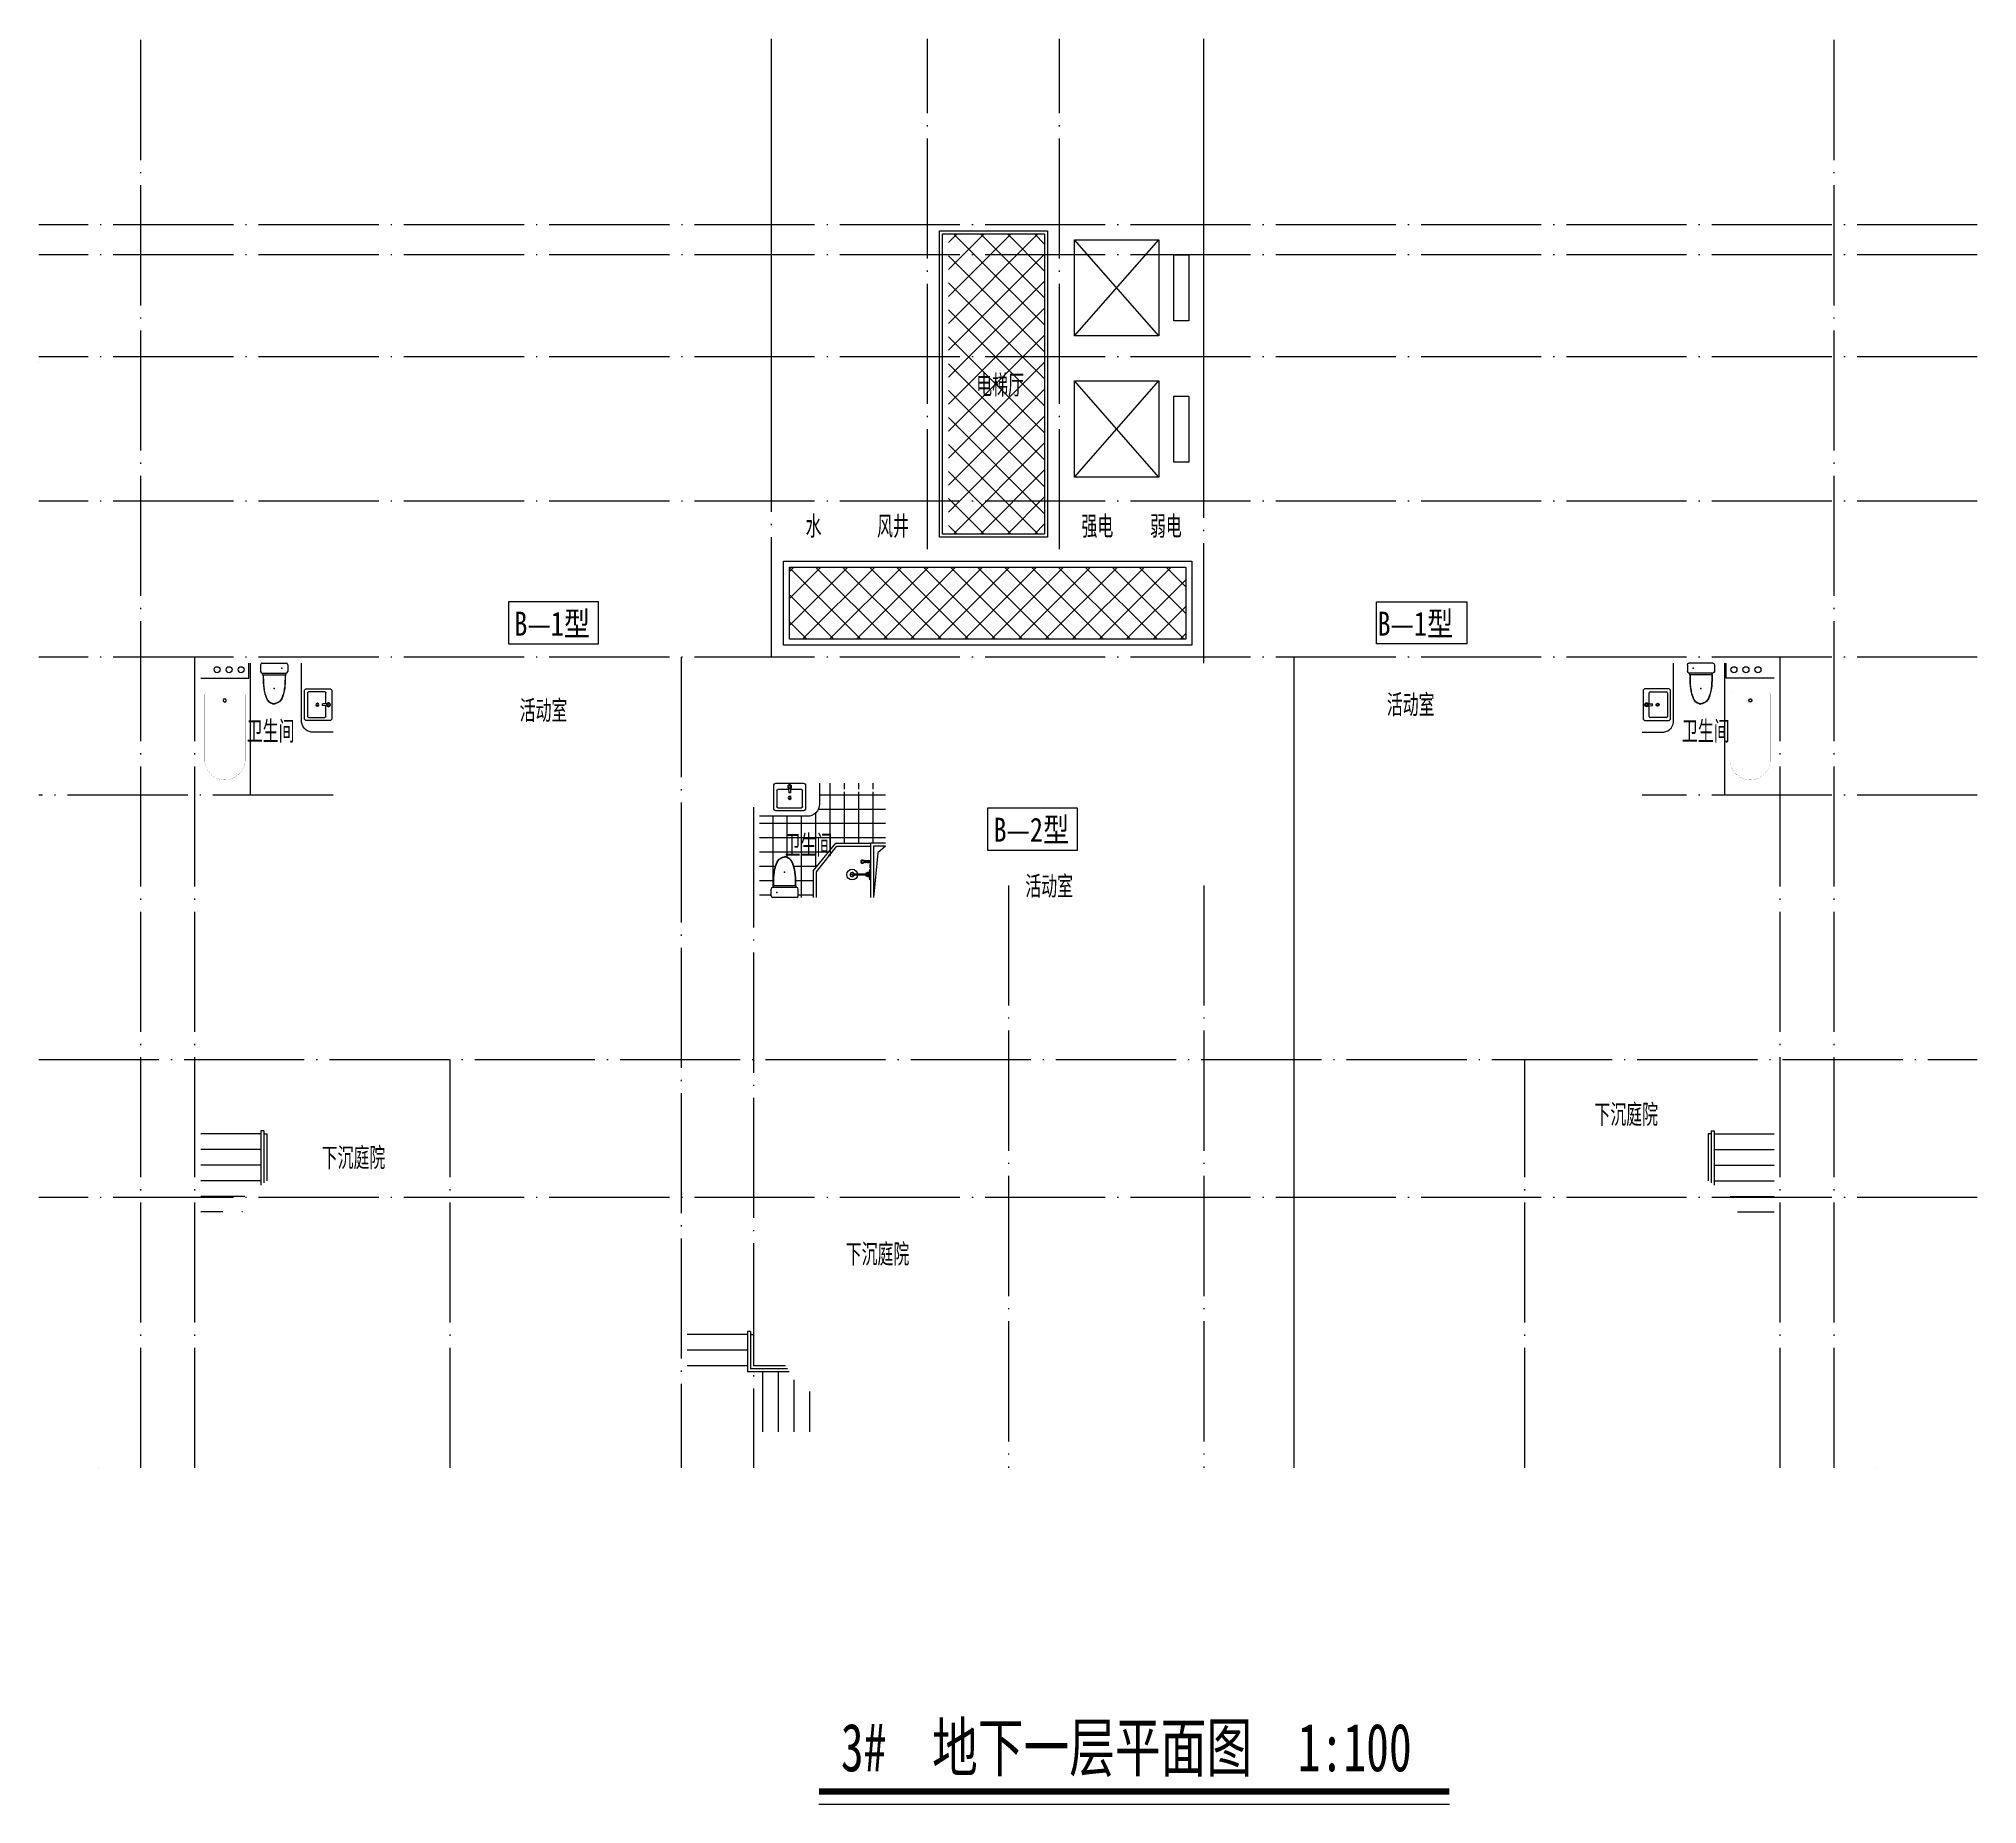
# Model space of a CAD drawing. Extents: x 921942 to 1159542, y -958603 to -790785.
# Drawn here: x 1052310 to 1084591, y -871527 to -842123 of the extents above; entities that cross this region are included whole.
import ezdxf
from ezdxf.enums import TextEntityAlignment as Align

# ---------------------------------------------------------------- set-up
doc = ezdxf.new("R2010")
doc.units = 0
doc.header["$LTSCALE"] = 1000
doc.header["$MEASUREMENT"] = 0
doc.linetypes.add('DOTE', pattern=[2.42, 2, -0.2, 0.02, -0.2])
doc.layers.get('0').update_dxf_attribs({"linetype": 'CONTINUOUS'})
for name, color, linetype in [('BALCONY', 6, 'CONTINUOUS'), ('DIM_SYMB', 3, 'CONTINUOUS'), ('DOTE', 1, 'DOTE'), ('FACE', 2, 'CONTINUOUS'), ('PUB_TEXT', 7, 'CONTINUOUS'), ('STAIR', 2, 'CONTINUOUS'), ('TT', 7, 'CONTINUOUS'), ('厨卫', 8, 'CONTINUOUS'), ('图框', 255, 'CONTINUOUS'), ('家具', 8, 'CONTINUOUS'), ('平面填充', 250, 'CONTINUOUS'), ('造型墙', 55, 'CONTINUOUS')]:
    doc.layers.add(name, color=color, linetype=linetype)
doc.styles.add('SHEET1', font='romanc.shx', dxfattribs={"width": 0.65, "bigfont": 'tssdchn.shx'})
doc.styles.get("Standard").update_dxf_attribs({"font": 'GBENOR', "bigfont": 'GBCBIG'})
doc.styles.add('TKZ1', font='SIMHEI.TTF', dxfattribs={"width": 0.7})
doc.styles.add('图签栏', font='SimSun.ttf')
doc.styles.add('长仿宋', font='SimSun.ttf', dxfattribs={"width": 0.7, "height": 5})
doc.styles.add('黑体', font='SIMHEI.TTF', dxfattribs={"width": 0.8})

msp = doc.modelspace()

# ---------------------------------------------------------------- texts
at = {"layer": 'PUB_TEXT'}
for s, height, style, width, p in [('B—1型', 400, '黑体', 0.8, (1060229, -852065)), ('B—1型', 400, '黑体', 0.8, (1074604, -852065)), ('B—2型', 400, '黑体', 0.8, (1068209, -855496)), ('3#  地下一层平面图  1:100', 797.47, '长仿宋', 0.7, (1065667, -870978))]:
    msp.add_text(s, height=height, dxfattribs=dict(at, style=style, width=width)).set_placement(p)
at = {"layer": 'TT', "color": 0, "linetype": 'Continuous'}
for s, height, p in [('电梯厅', 367.5, (1067922, -848082)), ('水', 368, (1065081, -850434)), ('风井', 367.5, (1066270, -850434)), ('强电', 367.5, (1069675, -850434)), ('弱电', 367.5, (1070815, -850434)), ('活动室', 367.5, (1060319, -853504)), ('活动室', 367.5, (1074760, -853407)), ('卫生间', 367.5, (1055774, -853848)), ('卫生间', 367.5, (1079675, -853848)), ('卫生间', 367.5, (1064732, -855743)), ('活动室', 367.5, (1068740, -856430)), ('下沉庭院', 367.5, (1078217, -860232)), ('下沉庭院', 367.5, (1057022, -860951)), ('下沉庭院', 367.5, (1065748, -862557))]:
    msp.add_text(s, height=height, dxfattribs=at).set_placement(p)

# ---------------------------------------------------------------- blocks, each defined once
blk = doc.blocks.new('asfdgfhgfh')
at = {"layer": '厨卫', "lineweight": -3}
for p, q in [((-222, -50), (-222, -125)), ((-222, -72), (-192, -72)), ((-192, -50), (-192, -125)), ((-12, -37), (-12, -27)), ((4, -42), (4, -315)), ((14, -315), (14, -42)), ((31, -37), (31, -27))]:
    blk.add_line(p, q, dxfattribs=at)
at = {"layer": '厨卫', "color": 8}
for p, q in [((-6, -37), (-6, -27)), ((24, -34), (24, -27))]:
    blk.add_line(p, q, dxfattribs=at)
at = {"layer": '厨卫', "lineweight": -3}
for points in [[(-195, -40), (-195, -12), (-219, -12), (-219, -40)], [(-1, -27), (-46, -27), (-76, -22), (-76, -12)], [(-76, -12), (94, -12), (94, -22), (64, -27), (19, -27)], [(-19, -61), (-29, -61), (-29, -57), (-19, -57)], [(4, -82), (-19, -82), (-19, -37), (-6, -37)], [(24, -37), (37, -37), (37, -82), (14, -82)], [(37, -57), (47, -57), (47, -61), (37, -61)]]:
    blk.add_lwpolyline(points, dxfattribs=at)
for points in [[(-162, -12), (-162, -22), (-106, -22), (-106, -12)], [(40, -12), (40, -22), (-22, -22), (-22, -12)]]:
    blk.add_lwpolyline(points, close=True, dxfattribs=at)
at = {"layer": '厨卫', "color": 8}
for points in [[(4, -62), (-6, -62), (-6, -34), (-1, -34)], [(19, -34), (24, -34), (24, -62), (14, -62)]]:
    blk.add_lwpolyline(points, dxfattribs=at)
blk.add_lwpolyline([(19, -22), (19, -42), (-1, -42), (-1, -22)], close=True, dxfattribs=at)
for centre, radius in [((-207, -50), 15), ((-207, -99), 15), ((9, -315), 5)]:
    blk.add_circle(centre, radius, dxfattribs=at)
at = {"layer": '厨卫', "lineweight": -3}
blk.add_circle((9, -315), 89.5, dxfattribs=at)
for centre, start, end in [((-239, -119), 286.4181, 340.3267), ((-175, -119), 199.6733, 253.5819)]:
    blk.add_arc(centre, 17.7, start, end, dxfattribs=at)
at = {"layer": '厨卫', "color": 8}
for centre, radius, start, end in [((-207, -50), 17, 133.3359, 208.0725), ((-207, -99), 17, 151.9275, 28.0725), ((-207, -50), 17, 331.9275, 46.6641), ((9, -315), 35, 98.2132, 81.7868), ((9, -315), 9, 123.749, 56.251)]:
    blk.add_arc(centre, radius, start, end, dxfattribs=at)
at = {"layer": '厨卫', "lineweight": -3, "extrusion": (0, 0, -1)}
for centre, major_axis, ratio, start_param, end_param in [((-207, -147), (33.6, 0), 0.612909, -0.37962, 3.521213), ((-207, -138), (31.4, 0), 0.47884, -1.072899, 4.214492)]:
    blk.add_ellipse(centre, major_axis=major_axis, ratio=ratio, start_param=start_param, end_param=end_param, dxfattribs=at)
blk = doc.blocks.new('asfdgfh')
at = {"layer": '厨卫', "ltscale": 100}
for p, q in [((-266, -207, 0), (-266, -92, 0)), ((159, -67, 0), (-241, -67, 0)), ((159, -232, 0), (-241, -232, 0)), ((145, -40, 0), (-228, -40, 0)), ((184, -207, 0), (184, -92, 0))]:
    blk.add_line(p, q, dxfattribs=at)
for centre, radius, start, end in [((-241, -92, 0), 25, 90, 180), ((-241, -207, 0), 25, 180, 270), ((-261, -39, 0), 33.7, 303.6157, 10.847), ((178, -39, 0), 33.9, 169.3113, 235.1347), ((159, -92, 0), 25, 0, 90), ((159, -207, 0), 25, 270, 0)]:
    blk.add_arc(centre, radius, start, end, dxfattribs=at)
for points, knots in [([(-227, -33, 0), (-227, 85, 0), (-226, 243, 0), (-137, 424, 0), (-69, 441, 0), (-41, 448, 0)], [0, 0, 0, 0, 355.24272, 473.249847, 556.576042, 556.576042, 556.576042, 556.576042]), ([(-222, -41, 0), (-222, -2, 0), (-222, 29, 0), (-220, 90, 0), (-219, 121, 0), (-213, 182, 0), (-208, 213, 0), (-198, 258, 0), (-194, 273, 0), (-187, 296, 0), (-184, 303, 0), (-180, 315, 0), (-179, 319, 0), (-176, 326, 0), (-174, 330, 0), (-170, 341, 0), (-167, 348, 0), (-160, 363, 0), (-156, 369, 0), (-148, 382, 0), (-143, 389, 0), (-134, 400, 0), (-129, 405, 0), (-121, 412, 0), (-118, 414, 0), (-112, 418, 0), (-109, 420, 0), (-102, 423, 0), (-99, 425, 0), (-92, 428, 0), (-89, 429, 0), (-78, 433, 0), (-71, 435, 0), (-56, 440, 0), (-48, 441, 0), (-40, 443, 0)], [0, 0, 0, 0, 92.762674, 92.762674, 185.525347, 185.525347, 278.288021, 278.288021, 324.669358, 324.669358, 347.860026, 347.860026, 359.45536, 359.45536, 371.050694, 371.050694, 394.241363, 394.241363, 417.432031, 417.432031, 440.6227, 440.6227, 463.813368, 463.813368, 475.408702, 475.408702, 487.004036, 487.004036, 498.599371, 498.599371, 510.194705, 510.194705, 533.385373, 533.385373, 556.576042, 556.576042, 556.576042, 556.576042]), ([(140, -40, 0), (140, -2, 0), (139, 29, 0), (138, 90, 0), (136, 121, 0), (130, 182, 0), (125, 213, 0), (115, 258, 0), (111, 273, 0), (104, 296, 0), (101, 303, 0), (97, 315, 0), (96, 319, 0), (93, 326, 0), (92, 330, 0), (87, 341, 0), (84, 348, 0), (77, 363, 0), (73, 369, 0), (65, 382, 0), (61, 389, 0), (51, 400, 0), (46, 405, 0), (38, 412, 0), (35, 414, 0), (29, 418, 0), (26, 420, 0), (20, 423, 0), (16, 425, 0), (10, 428, 0), (6, 429, 0), (-4, 433, 0), (-12, 435, 0), (-27, 440, 0), (-35, 441, 0), (-43, 443, 0)], [0, 0, 0, 0, 92.762674, 92.762674, 185.525347, 185.525347, 278.288021, 278.288021, 324.669358, 324.669358, 347.860026, 347.860026, 359.45536, 359.45536, 371.050694, 371.050694, 394.241363, 394.241363, 417.432031, 417.432031, 440.6227, 440.6227, 463.813368, 463.813368, 475.408702, 475.408702, 487.004036, 487.004036, 498.599371, 498.599371, 510.194705, 510.194705, 533.385373, 533.385373, 556.576042, 556.576042, 556.576042, 556.576042]), ([(145, -33, 0), (144, 85, 0), (143, 243, 0), (54, 424, 0), (-13, 441, 0), (-41, 448, 0)], [0, 0, 0, 0, 355.24272, 473.249847, 556.576042, 556.576042, 556.576042, 556.576042])]:
    blk.add_open_spline(points, degree=3, knots=knots, dxfattribs=at)
at = {"layer": '厨卫'}
for p in [(-42, 189, 0), (-171, -149, 0)]:
    blk.add_point(p, dxfattribs=at)
blk = doc.blocks.new('dfdsf')
at = {"layer": '家具'}
for p, q in [((-6119, -27345), (-6119, -27726)), ((-5626, -27307), (-6081, -27307)), ((-5588, -27726), (-5588, -27345)), ((-6081, -27765), (-5626, -27765))]:
    blk.add_line(p, q, dxfattribs=at)
at = {"layer": '家具', "color": 8}
for p, q in [((-6068, -27695), (-6068, -27428)), ((-6049, -27409), (-5869, -27409)), ((-5872, -27364), (-5886, -27364)), ((-5867, -27351), (-5876, -27341)), ((-5867, -27377), (-5876, -27387)), ((-5870, -27392), (-5866, -27466)), ((-5854, -27345), (-5854, -27332)), ((-5854, -27383), (-5854, -27396)), ((-5837, -27392), (-5841, -27466)), ((-5831, -27341), (-5840, -27350)), ((-5831, -27387), (-5840, -27377)), ((-5838, -27409), (-5658, -27409)), ((-5835, -27364), (-5821, -27364)), ((-5639, -27428), (-5639, -27695)), ((-5658, -27714), (-6049, -27714)), ((-5866, -27466), (-5841, -27466))]:
    blk.add_line(p, q, dxfattribs=at)
for centre, radius in [((-5854, -27364), 32.3), ((-5854, -27364), 18.8), ((-5855, -27549), 25.4), ((-5855, -27549), 16)]:
    blk.add_circle(centre, radius, dxfattribs=at)
at = {"layer": '家具'}
for centre, start, end in [((-6081, -27345), 90, 180), ((-5626, -27345), 0, 90), ((-6081, -27726), 180, 270), ((-5626, -27726), 270, 0)]:
    blk.add_arc(centre, 38.1, start, end, dxfattribs=at)
at = {"layer": '家具', "color": 8}
for centre, start, end in [((-6049, -27428), 90, 180), ((-5658, -27428), 0, 90), ((-6049, -27695), 180, 270), ((-5658, -27695), 270, 0)]:
    blk.add_arc(centre, 19.1, start, end, dxfattribs=at)
blk = doc.blocks.new('_E4')
at = {"const_width": 1.5}
for points in [[(-750, -750), (-750, 0)], [(-750, 0), (750, 0)], [(750, 0), (750, -750)], [(670, -86), (670, -660)], [(750, -750), (-750, -750)]]:
    blk.add_lwpolyline(points, dxfattribs=at)
for points in [[(-399, -56, 0.387266), (-690, -373, 0.387266)], [(670, -86, 0.423143), (640, -56), (-399, -56)], [(-399, -690, -0.387266), (-690, -373, -0.387266)], [(670, -660, -0.423143), (640, -690), (-399, -690)]]:
    blk.add_lwpolyline(points, format="xyb", dxfattribs=at)
for radius in [25, 23]:
    blk.add_circle((550, -375), radius)
at = {"width": 0.8, "flags": 9}
for tag in ['XSIZE', 'YSIZE']:
    blk.add_attdef(tag, (0, 0), '', height=0.5, dxfattribs=at)
blk = doc.blocks.new('A$C790473E3')
at = {"layer": 'FACE'}
blk.add_hatch(color=256, dxfattribs=at).paths.add_polyline_path([(12277, 22805, -0.4358242), (25158, 38243, 0.4034982), (8203, 25238, -0.6154452), (35207, 40694, 0.9131699), (6565, 13084, -0.1859392), (0, 27582, 2.2949898), (29364, 49669, -0.7433742), (29147, 8589, 0.2704113), (38508, 20344, -0.4456628), (20141, 12365, -0.3262317)])
h = blk.add_hatch(dxfattribs=at)
h.set_pattern_fill('ANSI31', color=256, scale=6118.035339, style=0)
h.set_pattern_definition([(45, (-835537.9, 198731.2), (-540.76303, 540.76303), [])])
h.paths.add_polyline_path([(34441, 22970, 1.0074548), (12277, 22805, 0.9926004)])
h.paths.add_polyline_path([(18828, 25457, -1), (32328, 25457, -1)], flags=16)
blk.add_circle((23359, 22970), 11082, dxfattribs=at)
at = {"layer": 'FACE', "color": 2}
blk.add_circle((25578, 25457), 6750, dxfattribs=at)
for centre, radius, start, end in [((24948, 24977), 25084, 174.038692, 79.861542), ((23075, 29161), 21450, 286.445455, 72.950093), ((22142, 25587), 19974, 49.145957, 218.751509), ((25605, 26152), 17427, 56.564441, 183.004516), ((23426, 22946), 15395, 83.539592, 171.435544), ((25891, 24539), 13724, 93.061268, 187.256224), ((22101, 28855), 22137, 183.29715, 225.430105), ((23359, 22970), 11082, 253.122954, 180.85108), ((25737, 24611), 13464, 245.440082, 341.523102), ((23754, 22488), 14908, 291.206809, 351.732962)]:
    blk.add_arc(centre, radius, start, end, dxfattribs=at)
blk = doc.blocks.new('图框2')
at = {"layer": '图框', "color": 0}
for p, q in [((84100, 59400), (0, 59400)), ((0, 0), (0, 59400)), ((84100, 0), (84100, 59400)), ((7538, 58900), (7538, 58400)), ((12575, 58900), (12575, 58400)), ((17612, 58900), (17612, 58400)), ((22650, 58900), (22650, 58400)), ((27688, 58900), (27688, 58400)), ((32725, 58900), (32725, 58400)), ((37762, 58900), (37762, 58400)), ((47838, 58900), (47838, 58400)), ((52875, 58900), (52875, 58400)), ((57912, 58900), (57912, 58400)), ((62950, 58900), (62950, 58400)), ((67988, 58900), (67988, 58400)), ((73025, 58900), (73025, 58400)), ((78062, 58900), (78062, 58400)), ((42800, 58400), (42800, 57900)), ((75100, 57067), (83100, 57067)), ((2000, 52660), (2500, 52660)), ((75100, 52660), (83100, 52660)), ((83600, 52660), (83100, 52660)), ((75100, 51327), (83100, 51327)), ((76167, 51327), (76167, 44927)), ((81233, 51327), (81233, 44927)), ((75100, 50260), (83100, 50260)), ((75100, 49193), (83100, 49193)), ((75100, 48127), (83100, 48127)), ((2000, 46920), (2500, 46920)), ((75100, 47060), (83100, 47060)), ((83600, 46920), (83100, 46920)), ((75100, 45993), (83100, 45993)), ((75100, 44927), (83100, 44927)), ((75100, 43593), (83100, 43593)), ((75100, 43593), (83100, 43593)), ((2000, 41180), (2500, 41180)), ((83600, 41180), (83100, 41180)), ((2000, 35440), (2500, 35440)), ((83600, 35440), (83100, 35440)), ((2500, 29700), (3000, 29700)), ((2000, 23960), (2500, 23960)), ((83600, 23960), (83100, 23960)), ((83600, 18220), (83100, 18220)), ((900, 17400), (2500, 17400)), ((900, 17400), (2500, 17400)), ((1700, 1800), (1700, 17400)), ((75100, 17000), (83100, 17000)), ((75100, 15667), (83100, 15667)), ((75100, 14333), (83100, 14333)), ((900, 13700), (2500, 13700)), ((75100, 13000), (83100, 13000)), ((83600, 12480), (83100, 12480)), ((900, 12200), (2500, 12200)), ((75100, 11667), (83100, 11667)), ((75100, 9000), (83100, 9000)), ((900, 8500), (2500, 8500)), ((75100, 7667), (83100, 7667)), ((900, 7000), (2500, 7000)), ((83600, 6740), (83100, 6740)), ((75100, 6333), (83100, 6333)), ((75100, 5000), (83100, 5000)), ((79100, 5000), (79100, 1000)), ((75100, 3667), (83100, 3667)), ((900, 3300), (2500, 3300)), ((75100, 2333), (83100, 2333)), ((900, 1800), (2500, 1800)), ((42800, 1000), (42800, 1500)), ((7538, 500), (7538, 1000)), ((12575, 500), (12575, 1000)), ((17612, 500), (17612, 1000)), ((22650, 500), (22650, 1000)), ((27688, 500), (27688, 1000)), ((32725, 500), (32725, 1000)), ((37800, 500), (37800, 1000)), ((38800, 500), (38800, 1000)), ((39800, 500), (39800, 1000)), ((40800, 500), (40800, 1000)), ((41800, 500), (41800, 1000)), ((43800, 500), (43800, 1000)), ((44800, 500), (44800, 1000)), ((45800, 500), (45800, 1000)), ((46800, 500), (46800, 1000)), ((47800, 500), (47800, 1000)), ((52875, 500), (52875, 1000)), ((57912, 500), (57912, 1000)), ((62950, 500), (62950, 1000)), ((67988, 500), (67988, 1000)), ((73025, 500), (73025, 1000)), ((78062, 500), (78062, 1000)), ((37800, 500), (47800, 500)), ((0, 0), (84100, 0))]:
    blk.add_line(p, q, dxfattribs=at)
for points, const_width in [([(42800, 58650), (42800, 58900)], 30), ([(75100, 58400), (75100, 1000)], 120), ([(75100, 52660), (83100, 52660)], 120), ([(75100, 44927), (83100, 44927)], 66.7), ([(2250, 29700), (2000, 29700)], 30), ([(83350, 29700), (83600, 29700)], 30), ([(75100, 26333), (83100, 26333)], 66.7), ([(75100, 26333), (83100, 26333)], 60), ([(75100, 18333), (83100, 18333)], 80), ([(75100, 18333), (83100, 18333)], 66.7), ([(2500, 1000), (900, 1000), (900, 17400), (2500, 17400)], 60), ([(75100, 10333), (83100, 10333)], 80), ([(42800, 750), (42800, 500)], 30)]:
    blk.add_lwpolyline(points, dxfattribs=dict(at, const_width=const_width))
at = {"layer": '图框', "color": 0, "const_width": 120}
blk.add_lwpolyline([(83100, 58400), (2500, 58400), (2500, 1000), (83100, 1000)], close=True, dxfattribs=at)
at = {"layer": '图框', "color": 0}
for points in [[(42550, 58650), (43050, 58650), (42800, 58400)], [(2250, 29450), (2250, 29950), (2500, 29700)], [(83350, 29450), (83350, 29950), (83100, 29700)], [(42550, 750), (43050, 750), (42800, 1000)]]:
    blk.add_solid(points, dxfattribs=at)
at = {"layer": '图框', "color": 0, "linetype": 'ByBlock', "xscale": 0.04999999701976776, "yscale": 0.05000000447034836, "zscale": 0.05}
blk.add_blockref('A$C790473E3', (77715, 22421), dxfattribs=at)
at = {"layer": '图框', "color": 0, "style": 'TKZ1'}
for s, height, width, p in [('1', 250, 0.85, (5019, 58650)), ('2', 250, 0.85, (10056, 58650)), ('3', 250, 0.85, (15094, 58650)), ('4', 250, 0.85, (20131, 58650)), ('5', 250, 0.85, (25169, 58650)), ('6', 250, 0.85, (30206, 58650)), ('7', 250, 0.85, (35244, 58650)), ('8', 250, 0.85, (40281, 58650)), ('9', 250, 0.85, (45319, 58650)), ('10', 250, 0.85, (50356, 58650)), ('11', 250, 0.85, (55394, 58650)), ('12', 250, 0.85, (60431, 58650)), ('13', 250, 0.85, (65469, 58650)), ('14', 250, 0.85, (70506, 58650)), ('15', 250, 0.85, (75544, 58650)), ('16', 250, 0.85, (80581, 58650)), ('A', 250, 0.85, (2250, 55530)), ('A', 250, 0.85, (83350, 55530)), ('B', 250, 0.85, (2250, 49790)), ('B', 250, 0.85, (83350, 49790)), ('C', 250, 0.85, (2250, 44050)), ('C', 250, 0.85, (83350, 44050)), ('D', 250, 0.85, (2250, 38310)), ('D', 250, 0.85, (83350, 38310)), ('E', 250, 0.85, (2250, 32570)), ('E', 250, 0.85, (83350, 32570)), ('F', 250, 0.85, (2250, 26830)), ('F', 250, 0.85, (83350, 26830)), ('G', 250, 0.85, (2244, 21090)), ('G', 250, 0.85, (83350, 21090)), ('中国 上海 淮海西路   号    ', 200, 0.75, (79264, 20033)), ('570     200052 ', 200, 0.75, (80571, 20021)), ('NO.570 WEST HUAIHAI RD. SHANGHAI. 200052  P.R.C', 200, 0.75, (79100, 19533)), ('Tel:86-21-61248000  Fax: 86-21-62838426', 200, 0.75, (79100, 19033)), ('H', 250, 0.85, (83350, 15350)), ('I', 250, 0.85, (83350, 9610)), ('J', 250, 0.85, (83350, 3870)), ('1', 250, 0.85, (5019, 750)), ('2', 300, 0.85, (10056, 750)), ('3', 300, 0.85, (15094, 750)), ('4', 300, 0.85, (20131, 750)), ('5', 300, 0.85, (25169, 750)), ('6', 300, 0.85, (30206, 750)), ('7', 300, 0.85, (35244, 750)), ('10', 250, 0.85, (50356, 750)), ('11', 250, 0.85, (55394, 750)), ('12', 250, 0.85, (60431, 750)), ('13', 250, 0.85, (65469, 750)), ('14', 250, 0.85, (70506, 750)), ('15', 250, 0.85, (75544, 750)), ('16', 250, 0.85, (80581, 750))]:
    blk.add_text(s, height=height, dxfattribs=dict(at, width=width)).set_placement(p, align=Align.MIDDLE)
at = {"layer": '图框', "color": 0, "style": '图签栏'}
for s, height, p in [('例图索引', 282.8, (75551, 57759)), ('出图记录', 282.8, (75551, 52019)), ('Issue notes', 188.55, (75615, 51542)), ('序号', 282.8, (75315, 50792)), ('修改内容', 282.8, (77955, 50787)), ('日期', 282.8, (81788, 50803)), ('NO.', 188.6, (75534, 50402)), ('DESCRIPTION', 188.55, (78005, 50402)), ('DATE', 188.6, (81948, 50413)), ('盖  章', 282.8, (75167, 44324)), ('SEAL', 188.6, (75511, 43809)), ('DESIGN FIRM', 188.55, (75529, 25318)), ('审定人/日期', 300, (75260, 17722)), ('AUTHORIZED FOR ISSUE BY /DATE', 200, (75295, 17208)), ('审核人/日期', 300, (75266, 16402)), ('AUDITED BY /DATE', 200, (75288, 15876)), ('设计总负责人/日期', 300, (75272, 15030)), ('PROJECT DIRECTOR /DATE', 200, (75284, 14542)), ('专业负责人/日期', 300, (75272, 13744)), ('DISCIPLINE RESPONSIBLE BY /DATE', 200, (75292, 13246)), ('校对人/日期', 300, (75296, 12378)), ('CHECKED BY /DATE', 200, (75290, 11877)), ('设计人/日期', 300, (75274, 11045)), ('DESIGNED BY /DATE', 200, (75301, 10583)), ('建设单位', 300, (75293, 9720)), ('CLIENT', 200, (75297, 9217)), ('项目名称  江阴天安数码城A地块项目', 300, (75269, 8393)), ('PROJECT', 200, (75285, 7890)), ('子项名称  ', 300, (75269, 7060)), ('SUB ITEM', 200, (75285, 6557)), ('图  名', 300, (75285, 5706)), ('DRAWING TITLE', 200, (75291, 5224)), ('工程编号 11-03-21', 300, (75271, 4374)), ('设计阶段', 300, (79340, 4335)), ('STATUS', 200, (79430, 3927)), ('JOB NO.', 200, (75369, 3875)), ('比  例', 300, (75290, 3030)), ('专  业', 300, (79318, 3025)), ('SCALE', 200, (75375, 2555)), ('DISCIPLINE', 200, (79361, 2559)), ('日  期', 300, (75226, 1677)), ('图  号', 300, (79342, 1717)), ('DATE', 200, (75408, 1290)), ('DRAWING NO.', 200, (79344, 1311))]:
    blk.add_text(s, height=height, dxfattribs=at).set_placement(p)
at = {"layer": '图框', "color": 0}
for s, height, style, width, p in [('Legend＆key', 240, 'SHEET1', 0.8, (75615, 57282)), ('（所出施工图须加盖我院出图章，否则无效）', 282.83, '图签栏', 0.75, (76705, 44040))]:
    blk.add_text(s, height=height, dxfattribs=dict(at, style=style, width=width)).set_placement(p)
for s, height, style, p in [('设计单位', 300, '图签栏', (76241, 25883)), ('上海水石建筑规划设计有限公司', 360, 'TKZ1', (79192, 21597))]:
    blk.add_text(s, height=height, dxfattribs=dict(at, style=style)).set_placement(p, align=Align.MIDDLE)
at = {"layer": '图框', "color": 0, "style": '图签栏'}
for s, p in [('动 力', (1156, 12907)), ('电气', (1956, 12907)), ('给排水', (1156, 7707)), ('暖 通', (1956, 7707)), ('建 筑', (1116, 2550)), ('结 构', (1916, 2550))]:
    blk.add_text(s, height=200, rotation=90, dxfattribs=at).set_placement(p, align=Align.MIDDLE)
for s, height, p in [('Power', 200, (1588, 12561)), ('Elec', 200, (2385, 12619)), ('WS＆D', 200, (1623, 7351)), ('HVAC', 200, (2368, 7411)), ('CONFIRMED BY /DATE', 202.02, (712, 2979)), ('日期', 202, (713, 2372)), ('Arch', 200, (1602, 2253)), ('Stru', 200, (2344, 2253)), ('工种会签/', 202, (714, 1094))]:
    blk.add_text(s, height=height, rotation=90, dxfattribs=at).set_placement(p)

# ---------------------------------------------------------------- hatches: boundary and pattern name
at = {"layer": '平面填充'}
h = msp.add_hatch(dxfattribs=at)
h.set_pattern_fill('NET', color=256, scale=100, angle=45, style=0)
h.set_pattern_definition([(45, (354989.77, -75795.15), (-224.5064, 224.5064), []), (135, (354989.77, -75795.15), (-224.5064, -224.5064), [])])
h.paths.add_polyline_path([(1067460, -845373), (1069060, -845373), (1069060, -850373), (1067460, -850373)])
h = msp.add_hatch(dxfattribs=at)
h.set_pattern_fill('NET', color=256, scale=100, angle=45, style=0)
h.set_pattern_definition([(45, (404567.73, -311926.2), (-224.5064, 224.5064), []), (135, (404567.73, -311926.2), (-224.5064, -224.5064), [])])
h.paths.add_polyline_path([(1064810, -850923), (1071410, -850923), (1071410, -852123), (1064810, -852123)])
h = msp.add_hatch(dxfattribs=at)
h.set_pattern_fill('NET', color=256, scale=75, angle=90, style=0)
h.set_pattern_definition([(90, (1074062.04, -882336.39), (-238.125, 1e-14), []), (180, (1074062.04, -882336.39), (-3e-14, -238.125), [])])
edge = h.paths.add_edge_path()
edge.add_line((1065680, -854663), (1065680, -854663))
edge.add_line((1065680, -854663), (1065680, -854623))
edge.add_line((1065680, -854623), (1066410, -854623))
edge.add_line((1066410, -854623), (1066410, -854523))
edge.add_line((1066410, -854523), (1065310, -854523))
edge.add_line((1065310, -854523), (1065310, -854873))
edge.add_arc((1065110, -854873), 200, -90, 0, ccw=False)
edge.add_line((1065110, -855073), (1064310, -855073))
edge.add_line((1064310, -855073), (1064310, -855923))
edge.add_line((1064310, -855923), (1064310, -856423))
edge.add_line((1064310, -856423), (1064532, -856423))
edge.add_arc((1064532, -856398), 25, 180, 270, ccw=False)
edge.add_line((1064507, -856398), (1064507, -856283))
edge.add_arc((1064532, -856283), 25, 90.1822, 180, ccw=False)
edge.add_arc((1064512, -856231), 33.7, 304.4786, 370.847)
edge.add_spline(control_points=[(1064546, -856224), (1064546, -856106), (1064547, -855949), (1064636, -855767), (1064704, -855750), (1064732, -855743)], knot_values=[0, 0, 0, 0, 355.24272, 473.249847, 556.576042, 556.576042, 556.576042, 556.576042], degree=3, periodic=0)
edge.add_spline(control_points=[(1064732, -855743), (1064760, -855750), (1064827, -855767), (1064916, -855949), (1064917, -856106), (1064918, -856224)], knot_values=[0, 0, 0, 0, 83.326195, 201.333322, 556.576042, 556.576042, 556.576042, 556.576042], degree=3, periodic=0)
edge.add_arc((1064951, -856230), 33.9, 169.3113, 235.1347)
edge.add_arc((1064932, -856283), 25, 0, 90, ccw=False)
edge.add_line((1064957, -856283), (1064957, -856398))
edge.add_arc((1064932, -856398), 25, -90, 0, ccw=False)
edge.add_line((1064932, -856423), (1065210, -856423))
edge.add_line((1065210, -856423), (1065210, -855973))
edge.add_line((1065210, -855973), (1065585, -855523))
edge.add_line((1065585, -855523), (1066160, -855523))
edge.add_line((1066160, -855523), (1066410, -855523))
edge.add_line((1066410, -855523), (1066410, -855422))
edge.add_arc((1066460, -854643), 780, 181.4693, 266.3247, ccw=False)
h.paths.add_polyline_path([(1064663, -855849), (1065571, -855849), (1065571, -855314), (1064663, -855314)], flags=25)
edge = h.paths.add_edge_path()
edge.add_line((1066410, -855422), (1066410, -854663))
edge.add_line((1066410, -854663), (1065680, -854663))
edge.add_arc((1066460, -854643), 780, 181.4693, 266.3247)

# ---------------------------------------------------------------- linework, layer by layer
at = {"layer": 'BALCONY'}
for p, q in [((1056010, -860313), (1056010, -861214)), ((1056060, -860313), (1056010, -860313)), ((1056060, -860313), (1056060, -861179)), ((1080160, -860313), (1080160, -861179)), ((1080160, -860313), (1080210, -860313)), ((1080210, -860313), (1080210, -861214)), ((1064110, -863653), (1064110, -864323)), ((1064160, -863653), (1064110, -863653)), ((1064160, -863653), (1064160, -864273)), ((1064807, -864323), (1064110, -864323)), ((1064777, -864273), (1064160, -864273))]:
    msp.add_line(p, q, dxfattribs=at)
at = {"layer": 'DIM_SYMB', "const_width": 105}
msp.add_lwpolyline([(1065301, -871317), (1075803, -871317)], dxfattribs=at)
at = {"layer": 'DIM_SYMB'}
msp.add_lwpolyline([(1065301, -871527), (1075803, -871527)], dxfattribs=at)
at = {"layer": 'DOTE', "linetype": 'DOTE'}
for p, q in [((1054010, -865923), (1054010, -842123)), ((1064510, -852423), (1064510, -842123)), ((1064510, -848723), (1064510, -842123)), ((1067110, -850623), (1067110, -842123)), ((1069310, -850623), (1069310, -842123)), ((1071710, -852523), (1071710, -842123)), ((1071710, -848723), (1071710, -842123)), ((1082210, -865923), (1082210, -842123)), ((1084591, -845223), (1052310, -845223)), ((1084591, -845723), (1052310, -845723)), ((1084591, -847423), (1052310, -847423)), ((1052310, -847523), (1052310, -847523)), ((1084591, -849823), (1052310, -849823)), ((1054910, -865923), (1054910, -852423)), ((1063010, -852423), (1063010, -865923)), ((1073210, -852423), (1073210, -865923)), ((1081310, -865923), (1081310, -852423)), ((1073210, -852923), (1073210, -865923)), ((1057210, -854723), (1052310, -854723)), ((1084591, -854723), (1079010, -854723)), ((1064210, -854923), (1064210, -865923)), ((1068460, -856223), (1068460, -865923)), ((1071710, -856223), (1071710, -865923)), ((1052310, -859123), (1084591, -859123)), ((1059160, -865923), (1059160, -859123)), ((1077060, -865923), (1077060, -859123)), ((1084591, -861423), (1052310, -861423))]:
    msp.add_line(p, q, dxfattribs=at)
at = {"layer": 'DOTE', "color": 1, "linetype": 'DOTE'}
for p, q in [((1084591, -852423), (1052310, -852423)), ((1053310, -865923), (1053310, -865923)), ((1053310, -865923), (1053310, -865923)), ((1053310, -865923), (1053310, -865923)), ((1082910, -865923), (1082910, -865923)), ((1082910, -865923), (1082910, -865923)), ((1082910, -865923), (1082910, -865923))]:
    msp.add_line(p, q, dxfattribs=at)
at = {"layer": 'PUB_TEXT'}
for points in [[(1061630, -851503), (1060130, -851503), (1060130, -852203), (1061630, -852203)], [(1074590, -851503), (1076090, -851503), (1076090, -852203), (1074590, -852203)], [(1069610, -854935), (1068110, -854935), (1068110, -855635), (1069610, -855635)]]:
    msp.add_lwpolyline(points, close=True, dxfattribs=at)
at = {"layer": 'STAIR'}
for p, q in [((1069560, -847073), (1069560, -845473)), ((1069560, -845473), (1070960, -845473)), ((1070960, -847073), (1069560, -845473)), ((1069560, -847073), (1070960, -845473)), ((1070960, -845473), (1070960, -847073)), ((1071210, -846823), (1071210, -845723)), ((1071210, -845723), (1071460, -845723)), ((1071460, -845723), (1071460, -846823)), ((1071460, -846823), (1071210, -846823)), ((1070960, -847073), (1069560, -847073)), ((1069560, -849423), (1069560, -847823)), ((1069560, -847823), (1070960, -847823)), ((1070960, -849423), (1069560, -847823)), ((1069560, -849423), (1070960, -847823)), ((1070960, -847823), (1070960, -849423)), ((1071210, -849173), (1071210, -848073)), ((1071210, -848073), (1071460, -848073)), ((1071460, -848073), (1071460, -849173)), ((1071460, -849173), (1071210, -849173)), ((1070960, -849423), (1069560, -849423)), ((1056010, -860363), (1055010, -860363)), ((1056010, -860623), (1055010, -860623)), ((1080210, -860363), (1081210, -860363)), ((1080210, -860623), (1081210, -860623)), ((1056010, -860883), (1055010, -860883)), ((1080210, -860883), (1081210, -860883)), ((1056010, -861143), (1055010, -861143)), ((1080210, -861143), (1081210, -861143)), ((1055743, -861403), (1055010, -861403)), ((1080477, -861403), (1081210, -861403)), ((1055377, -861663), (1055010, -861663)), ((1055705, -861663), (1055690, -861663)), ((1080599, -861663), (1081210, -861663)), ((1064110, -863703), (1063110, -863703)), ((1064110, -863963), (1063110, -863963)), ((1064110, -864223), (1063110, -864223)), ((1064370, -865323), (1064370, -864323)), ((1064630, -865323), (1064630, -864323)), ((1064890, -865323), (1064890, -864461)), ((1065150, -865323), (1065150, -864652))]:
    msp.add_line(p, q, dxfattribs=at)
at = {"layer": '厨卫'}
for p, q in [((1055810, -852773), (1055810, -852523)), ((1055834, -854723), (1055834, -852523)), ((1080386, -854723), (1080386, -852523)), ((1080410, -852773), (1080410, -852523)), ((1055010, -852773), (1055810, -852773)), ((1081210, -852773), (1080410, -852773))]:
    msp.add_line(p, q, dxfattribs=at)
for centre in [(1055280, -852631), (1055480, -852631), (1055680, -852631), (1080540, -852631), (1080740, -852631), (1080940, -852631)]:
    msp.add_circle(centre, 50, dxfattribs=at)
at = {"layer": '家具'}
for points in [[(1057210, -853673), (1056886, -853673, -0.403389), (1056687, -853503), (1056687, -852523)], [(1079010, -853673), (1079334, -853673, 0.403389), (1079533, -853503), (1079533, -852523)], [(1065310, -854523), (1065310, -854873, -0.414214), (1065110, -855073), (1064310, -855073)]]:
    msp.add_lwpolyline(points, format="xyb", dxfattribs=at)
for points in [[(1065210, -856423), (1065210, -855973), (1065585, -855523), (1066160, -855523)], [(1065260, -856423), (1065260, -855998), (1065602, -855573), (1066160, -855573)], [(1066410, -855523), (1066160, -855523), (1066160, -856423)], [(1066410, -855573), (1066210, -855573), (1066210, -856423)], [(1066410, -855573), (1066281, -855679), (1066210, -856423)]]:
    msp.add_lwpolyline(points, dxfattribs=at)
at = {"layer": '平面填充'}
for points in [[(1067310, -845323), (1069110, -845323), (1069110, -850423), (1067310, -850423)], [(1067360, -845373), (1069060, -845373), (1069060, -850373), (1067360, -850373)], [(1064710, -850823), (1071510, -850823), (1071510, -852223), (1064710, -852223)], [(1064810, -850923), (1071410, -850923), (1071410, -852123), (1064810, -852123)]]:
    msp.add_lwpolyline(points, close=True, dxfattribs=at)
at = {"layer": '造型墙'}
for p, q in [((1056060, -860363), (1056110, -860363)), ((1056110, -860363), (1056110, -861143)), ((1080110, -860363), (1080110, -861143)), ((1080160, -860363), (1080110, -860363)), ((1064160, -863703), (1064210, -863703)), ((1064210, -863703), (1064210, -864223)), ((1064747, -864223), (1064210, -864223))]:
    msp.add_line(p, q, dxfattribs=at)

# ---------------------------------------------------------------- block references
at = {"layer": '厨卫', "rotation": 180}
msp.add_blockref('asfdgfh', (1056189, -852755, 0), dxfattribs=at)
at = {"layer": '厨卫', "xscale": -1, "rotation": 180}
msp.add_blockref('asfdgfh', (1080031, -852755, 0), dxfattribs=at)
at = {"layer": '厨卫', "yscale": 1.066699999966659, "zscale": 1.0667}
for p, xscale, rotation in [((1055806, -853730), -1.066699999966659, 270), ((1080413, -853730), 1.066699999966659, 90)]:
    msp.add_blockref('_E4', p, dxfattribs=dict(at, xscale=xscale, rotation=rotation))
at = {"layer": '图框', "color": 0, "linetype": 'ByBlock', "xscale": 0.7063020216301084, "yscale": 0.7063020213972777, "zscale": 0.7063020214030876}
msp.add_blockref('图框2', (1040742, -874694), dxfattribs=at)
at = {"layer": '家具', "xscale": -1}
for p, rotation in [((1084499, -847361), 270.0000000533608), ((1058961, -827216), 5.336083575002704e-08)]:
    msp.add_blockref('dfdsf', p, dxfattribs=dict(at, rotation=rotation))
at = {"layer": '家具'}
for name, p, rotation in [('dfdsf', (1051720, -847361), 89.99999994663915), ('asfdgfhgfh', (1066171, -856035), 270)]:
    msp.add_blockref(name, p, dxfattribs=dict(at, rotation=rotation))
msp.add_blockref('asfdgfh', (1064773, -856192, 0), dxfattribs=at)

msp.set_redraw_order([(e.dxf.handle, doc.entitydb.next_handle()) for e in msp.query("TEXT MTEXT ATTDEF DIMENSION ARC_DIMENSION")])  # texts and dimensions are drawn at this point

doc.saveas('drawing.dxf')
